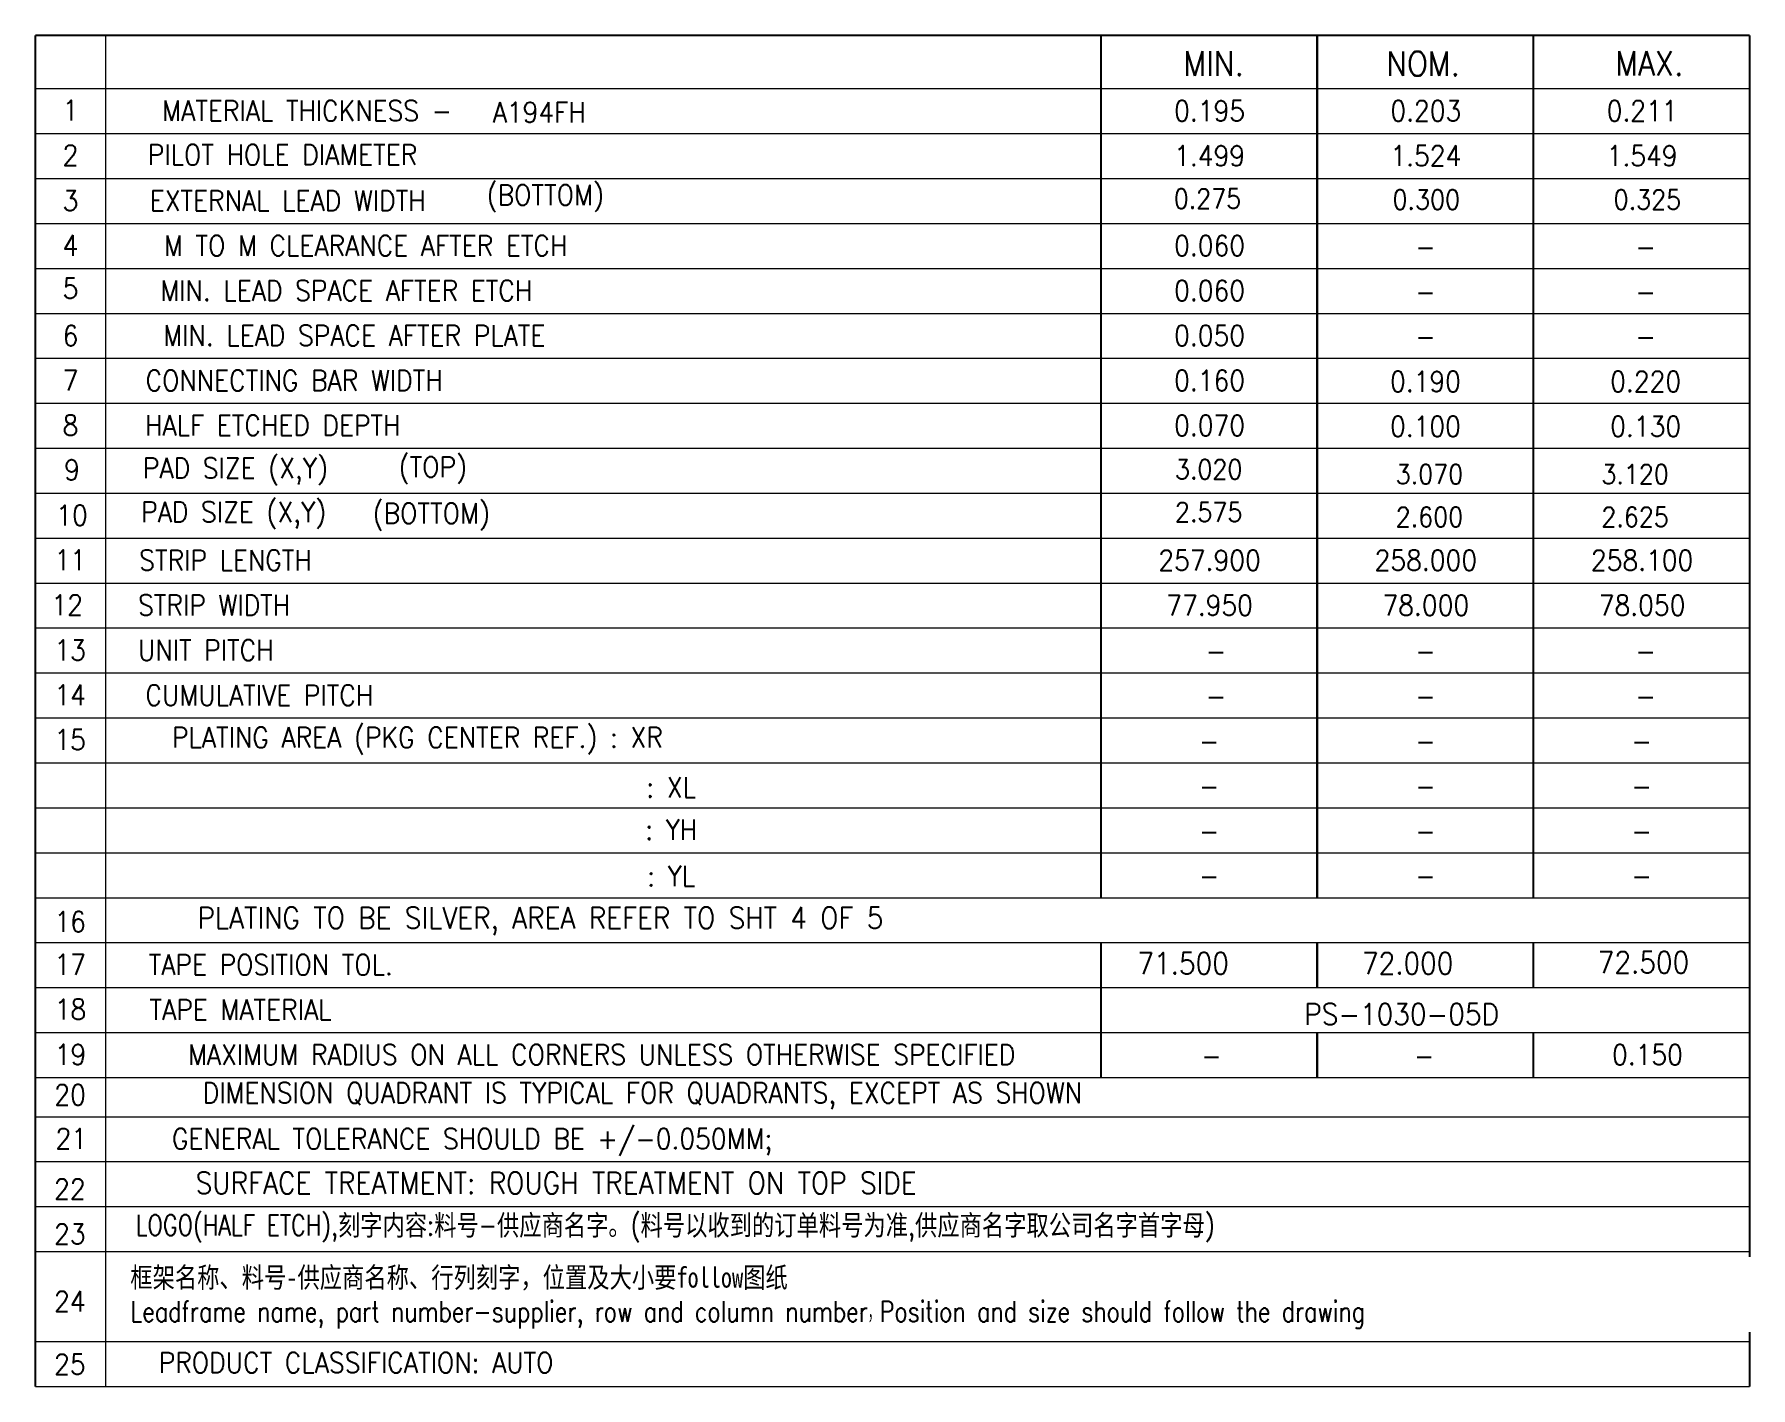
# Model space of a CAD drawing. Header units: millimetres. Extents: x 25.1 to 66.9, y -2.1 to 2.5.
# Drawn here: x 25.15 to 31.01, y -2.13 to 2.48 of the extents above; entities that cross this region are included whole.
import ezdxf
from ezdxf.enums import TextEntityAlignment as Align

# ---------------------------------------------------------------- set-up
doc = ezdxf.new("R2010")
doc.units = ezdxf.units.MM
doc.layers.add('图层1实体', color=7, linetype='Continuous')
doc.layers.add('标注', color=4, linetype='Continuous')
doc.styles.add('ROMANS', font='simplex.shx', dxfattribs={"width": 0.8, "bigfont": 'gbcbig.shx'})

msp = doc.modelspace()

# ---------------------------------------------------------------- texts
at = {"color": 3, "lineweight": 0, "style": 'ROMANS', "width": 0.9}
msp.add_text('PLATING TO BE SILVER, AREA REFER TO SHT 4 OF 5', height=0.073643, dxfattribs=at).set_placement((26.8767, -0.5424), align=Align.MIDDLE)
at = {"color": 3, "char_height": 0.066279, "width": 0.249255, "attachment_point": 5, "style": 'ROMANS'}
for s, insert in [('{\\W0.9;0.275}', (29.1527, 1.9226)), ('{\\W0.9;0.300}', (29.8993, 1.9193)), ('{\\W0.9;0.325}', (30.6537, 1.9193))]:
    msp.add_mtext(s, dxfattribs=dict(at, insert=insert))
at = {"color": 1, "char_height": 0.066279, "attachment_point": 5, "style": 'ROMANS'}
for s, insert, width in [('{\\W0.9;3.020}', (29.1567, 0.9992), 0.249255), ('{\\W0.9;3.070}', (29.9101, 0.9824), 0.255646), ('{\\W0.9;3.120}', (30.6117, 0.9824), 0.249255), ('{\\W0.9;2.575}', (29.1567, 0.8534), 0.249255), ('{\\W0.9;2.600}', (29.9101, 0.8366), 0.249255), ('{\\W0.9;2.625}', (30.6117, 0.8366), 0.242863)]:
    msp.add_mtext(s, dxfattribs=dict(at, insert=insert, width=width))
at = {"color": 3, "lineweight": 0, "char_height": 0.073613, "attachment_point": 5, "style": 'ROMANS'}
for s, insert, width in [('{\\W0.9;71.500}', (29.0694, -0.6863), 0.326528), ('{\\W0.9;72.000}', (29.8358, -0.6863), 0.354921), ('{\\W0.9;72.500}', (30.6405, -0.6828), 0.347823), ('{\\W0.9;PS-1030-05D}', (29.8152, -0.8599), 0.603366)]:
    msp.add_mtext(s, dxfattribs=dict(at, insert=insert, width=width))
at = {"layer": '图层1实体', "color": 3, "lineweight": 0, "style": 'ROMANS', "width": 0.9}
for s, p in [('GENERAL TOLERANCE SHOULD BE +/-0.050MM;', (26.6435, -1.2899)), ('PRODUCT CLASSIFICATION: AUTO', (26.2476, -2.0486, 0.1827))]:
    msp.add_text(s, height=0.069706, dxfattribs=at).set_placement(p, align=Align.MIDDLE)
at = {"layer": '图层1实体', "color": 7, "lineweight": 0, "char_height": 0.083647, "attachment_point": 5, "style": 'ROMANS'}
for s, insert, width in [('{\\W0.9;MIN.}', (29.1742, 2.3838), 0.201649), ('{\\W0.9;NOM.}', (29.8886, 2.383), 0.258111), ('{\\W0.9;MAX.}', (30.6607, 2.3845), 0.274242)]:
    msp.add_mtext(s, dxfattribs=dict(at, insert=insert, width=width))
at = {"layer": '图层1实体', "color": 3, "lineweight": 0, "style": 'ROMANS'}
for s, insert, char_height, width, attachment_point in [('{\\W0.9;1}', (25.2731, 2.2242), 0.06971, 0.026887, 5), ('{\\W0.9;MATERIAL THICKNESS - }', (26.0806, 2.2225), 0.069706, 1.230058, 5), ('{\\W0.9;A194FH}', (26.8722, 2.2176), 0.069706, 0.423463, 5), ('{\\W0.9;0.195}', (29.1599, 2.2223), 0.069706, 0.241979, 5), ('{\\W0.9;0.203}', (29.8978, 2.2223), 0.069706, 0.262144, 5), ('{\\W0.9;0.211}', (30.6357, 2.2223), 0.069706, 0.228535, 5), ('{\\W0.9;2}', (25.2731, 2.0708), 0.06971, 0.047051, 5), ('{\\W0.9;PILOT HOLE DIAMETER}', (25.9964, 2.0724), 0.069706, 1.122512, 5), ('{\\W0.9;1.499}', (29.1599, 2.069), 0.069706, 0.2487, 5), ('{\\W0.9;1.524}', (29.8978, 2.069), 0.069706, 0.241979, 5), ('{\\W0.9;1.549}', (30.6357, 2.069), 0.069706, 0.241979, 5), ('{\\W0.9;3}', (25.2731, 1.9157), 0.06971, 0.04033, 5), ('{\\W0.9;EXTERNAL LEAD WIDTH}', (26.0139, 1.9158), 0.069706, 1.203172, 5), ('{\\W0.9;(BOTTOM)}', (26.893, 1.9237), 0.069706, 0.463792, 5), ('{\\W0.9;4}', (25.2731, 1.763), 0.06971, 0.047051, 5), ('{\\W0.9;M TO M CLEARANCE AFTER ETCH}', (26.2801, 1.7625), 0.069706, 1.761067, 5), ('{\\W0.9;0.060}', (29.1599, 1.7623), 0.069706, 0.268865, 5), ('{\\W0.9;-}', (29.8964, 1.759), 0.06971, 0.04033, 5), ('{\\W0.9;-}', (30.6479, 1.759), 0.06971, 0.04033, 5), ('{\\W0.9;5}', (25.2731, 1.6165), 0.06971, 0.04033, 5), ('{\\W0.9;MIN. LEAD SPACE AFTER ETCH}', (26.2139, 1.6091), 0.069706, 1.593026, 5), ('{\\W0.9;0.060}', (29.1599, 1.6089), 0.069706, 0.268865, 5), ('{\\W0.9;-}', (29.8964, 1.6056), 0.06971, 0.04033, 5), ('{\\W0.9;-}', (30.6479, 1.6056), 0.06971, 0.04033, 5), ('{\\W0.9;6}', (25.2731, 1.4551), 0.06971, 0.047051, 5), ('{\\W0.9;MIN. LEAD SPACE AFTER PLATE}', (26.2414, 1.4557), 0.069706, 1.653521, 5), ('{\\W0.9;0.050}', (29.1599, 1.4556), 0.069706, 0.262144, 5), ('{\\W0.9;-}', (29.8964, 1.4523), 0.06971, 0.04033, 5), ('{\\W0.9;-}', (30.6479, 1.4523), 0.06971, 0.04033, 5), ('{\\W0.9;7}', (25.2731, 1.3029), 0.06971, 0.047051, 5), ('{\\W0.9;CONNECTING BAR WIDTH}', (26.0359, 1.3024), 0.069706, 1.256945, 5), ('{\\W0.9;0.160}', (29.1599, 1.3022), 0.069706, 0.241979, 5), ('{\\W0.9;0.190}', (29.8964, 1.2989), 0.069706, 0.2487, 5), ('{\\W0.9;0.220}', (30.6479, 1.2989), 0.069706, 0.262144, 5), ('{\\W0.9;8}', (25.2731, 1.1495), 0.06971, 0.047051, 5), ('{\\W0.9;HALF ETCHED DEPTH}', (25.9633, 1.149), 0.069706, 1.075461, 5), ('{\\W0.9;0.070}', (29.1599, 1.1488), 0.069706, 0.268865, 5), ('{\\W0.9;0.100}', (29.8964, 1.1456), 0.069706, 0.2487, 5), ('{\\W0.9;0.130}', (30.6479, 1.1456), 0.069706, 0.241979, 5), ('{\\W0.9;(TOP)}', (26.5093, 0.9956), 0.069706, 0.2487, 5), ('{\\W0.9;9}', (25.2782, 0.9974), 0.06971, 0.047051, 5), ('{\\W0.9;PAD SIZE (X,Y)}', (25.8358, 0.9917), 0.069706, 0.766266, 5), ('{\\W0.9;PAD SIZE (X,Y)}', (25.8298, 0.8423), 0.069706, 0.766266, 5), ('{\\W0.9;(BOTTOM)}', (26.5041, 0.8372), 0.069706, 0.463792, 5), ('{\\W0.9;10}', (25.2782, 0.8424), 0.06971, 0.094103, 5), ('{\\W0.9;11}', (25.2717, 0.6899), 0.06971, 0.073938, 5), ('{\\W0.9;STRIP LENGTH}', (25.8018, 0.689), 0.069706, 0.719214, 5), ('{\\W0.9;257.900}', (29.1599, 0.6888), 0.069706, 0.396576, 5), ('{\\W0.9;258.000}', (29.8978, 0.6888), 0.069706, 0.396576, 5), ('{\\W0.9;258.100}', (30.6357, 0.6888), 0.069706, 0.376411, 5), ('{\\W0.9;12}', (25.2619, 0.5364), 0.06971, 0.094103, 5), ('{\\W0.9;STRIP WIDTH}', (25.763, 0.5356), 0.069706, 0.651998, 5), ('{\\W0.9;77.950}', (29.1599, 0.5354), 0.069706, 0.32936, 5), ('{\\W0.9;78.000}', (29.8978, 0.5354), 0.069706, 0.336081, 5), ('{\\W0.9;78.050}', (30.6357, 0.5354), 0.069706, 0.32936, 5), ('{\\W0.9;13}', (25.2717, 0.3822), 0.06971, 0.087381, 5), ('{\\W0.9;UNIT PITCH}', (25.7345, 0.3823), 0.069706, 0.551174, 5), ('{\\W0.9;-}', (29.1816, 0.3788), 0.06971, 0.04033, 5), ('{\\W0.9;-}', (29.8964, 0.3788), 0.06971, 0.04033, 5), ('{\\W0.9;-}', (30.6479, 0.3788), 0.06971, 0.04033, 5), ('{\\W0.9;14}', (25.2717, 0.2289), 0.06971, 0.094103, 5), ('{\\W0.9;CUMULATIVE PITCH}', (25.9173, 0.2284), 0.069706, 0.961193, 5), ('{\\W0.9;-}', (29.1816, 0.2255), 0.06971, 0.04033, 5), ('{\\W0.9;-}', (29.8964, 0.2255), 0.06971, 0.04033, 5), ('{\\W0.9;-}', (30.6479, 0.2255), 0.06971, 0.04033, 5), ('{\\W0.9;PLATING AREA (PKG CENTER REF.) : XR}', (26.4566, 0.0728), 0.069706, 2.076983, 5), ('{\\W0.9;15}', (25.2717, 0.0765), 0.06971, 0.094103, 5), ('{\\W0.9;-}', (29.1585, 0.0721), 0.06971, 0.04033, 5), ('{\\W0.9;-}', (29.8964, 0.0721), 0.06971, 0.04033, 5), ('{\\W0.9;-}', (30.6343, 0.0721), 0.06971, 0.04033, 5), ('{\\W0.9;: XL}', (27.3225, -0.0856), 0.069706, 0.4873, 5), ('{\\W0.9;-}', (29.1585, -0.0812), 0.06971, 0.04033, 5), ('{\\W0.9;-}', (29.8964, -0.0812), 0.06971, 0.04033, 5), ('{\\W0.9;-}', (30.6343, -0.0812), 0.06971, 0.04033, 5), ('{\\W0.9;: YH}', (27.3225, -0.2303), 0.069706, 0.330149, 5), ('{\\W0.9;-}', (29.1585, -0.2346), 0.06971, 0.04033, 5), ('{\\W0.9;-}', (29.8964, -0.2346), 0.06971, 0.04033, 5), ('{\\W0.9;-}', (30.6343, -0.2346), 0.06971, 0.04033, 5), ('{\\W0.9;: YL}', (27.3225, -0.3887), 0.069706, 0.352255, 5), ('{\\W0.9;-}', (29.1585, -0.3879), 0.06971, 0.04033, 5), ('{\\W0.9;-}', (29.8964, -0.3879), 0.06971, 0.04033, 5), ('{\\W0.9;-}', (30.6343, -0.3879), 0.06971, 0.04033, 5), ('{\\W0.9;16}', (25.2717, -0.5441), 0.06971, 0.094103, 5), ('{\\W0.9;17}', (25.2717, -0.6903), 0.06971, 0.094103, 5), ('{\\W0.9;TAPE POSITION TOL.}', (25.9565, -0.6912), 0.069706, 1.021688, 5), ('{\\W0.9;18}', (25.2731, -0.8429), 0.06971, 0.114268, 5), ('{\\W0.9;TAPE MATERIAL}', (25.8532, -0.8445), 0.069706, 0.806596, 5), ('{\\W0.9;19}', (25.2731, -0.9974), 0.06971, 0.114268, 5), ('{\\W0.9;MAXIMUM RADIUS ON ALL CORNERS UNLESS OTHERWISE SPECIFIED}', (27.0854, -0.9979), 0.069706, 3.475082, 5), ('{\\W0.9;0.150}', (30.6539, -0.9981), 0.069706, 0.241979, 5), ('{\\W0.9;-}', (29.1663, -1.0014), 0.06971, 0.04033, 5), ('{\\W0.9;-}', (29.8919, -1.0014), 0.06971, 0.04033, 5), ('{\\W0.9;20}', (25.2717, -1.1349), 0.06971, 0.100824, 5), ('{\\W0.9;DIMENSION QUADRANT IS TYPICAL FOR QUADRANTS, EXCEPT AS SHOWN}', (27.2243, -1.1388), 0.069706, 3.790999, 5), ('{\\W0.9;21}', (25.2758, -1.2842, -0.0551), 0.06971, 0.107546, 5), ('{\\W0.9;22}', (25.2709, -1.4565, -0.0551), 0.06971, 0.107546, 5), ('{\\W0.9;23}', (25.2709, -1.6098, -0.0551), 0.06971, 0.107546, 5), (' LOGO(HALF ETCH),{\\fSimSun|b0|i0|c134|p2;刻字内容}:{\\fSimSun|b0|i0|c134|p2;料号}-{\\fSimSun|b0|i0|c134|p2;供应商名字。}({\\fSimSun|b0|i0|c134|p2;料号以收到的订单料号为准},{\\fSimSun|b0|i0|c134|p2;供应商名字取公司名字首字母})', (25.4569, -1.5449, -0.005), 0.0697058, 41.364601, 1), ('{\\W0.9;24}', (25.2709, -1.8397, -0.0551), 0.06971, 0.107546, 5), ('{\\W0.9;25}', (25.2709, -2.0542, -0.0551), 0.06971, 0.107546, 5)]:
    msp.add_mtext(s, dxfattribs=dict(at, insert=insert, char_height=char_height, width=width, attachment_point=attachment_point))
at = {"layer": '标注', "color": 3, "lineweight": 0, "style": 'ROMANS', "width": 0.9}
msp.add_text('SURFACE TREATMENT: ROUGH TREATMENT ON TOP SIDE', height=0.073643, dxfattribs=at).set_placement((26.9301, -1.4356), align=Align.MIDDLE)

# ---------------------------------------------------------------- linework, layer by layer
at = {"layer": '图层1实体', "color": 3, "lineweight": 0}
for p, q in [((25.3939, 0.1511), (25.3939, 2.4799)), ((25.1531, 2.298), (31.0027, 2.298)), ((25.1531, 2.1447), (31.0027, 2.1447)), ((25.1531, 1.9913), (31.0027, 1.9913)), ((25.1531, 1.838), (31.0027, 1.838)), ((25.1531, 1.6846), (31.0027, 1.6846)), ((25.1531, 1.5313), (31.0027, 1.5313)), ((25.1531, 1.3779), (31.0027, 1.3779)), ((25.1531, 1.2246), (31.0027, 1.2246)), ((25.1531, 1.0712), (31.0027, 1.0712)), ((25.1531, 0.9179), (31.0027, 0.9179)), ((25.1531, 0.7645), (31.0027, 0.7645)), ((25.1531, 0.6112), (31.0027, 0.6112)), ((25.1531, 0.4578), (31.0027, 0.4578)), ((25.1531, 0.3045), (31.0027, 0.3045)), ((25.1531, 0.1511), (31.0027, 0.1511)), ((25.1531, 0.1511), (31.0027, 0.1511)), ((25.3939, -0.6157), (25.3939, 0.1511)), ((25.1531, -0.0023), (31.0027, -0.0023)), ((25.1531, -0.1556), (31.0027, -0.1556)), ((25.1531, -0.309), (31.0027, -0.309)), ((25.1531, -0.4623), (31.0027, -0.4623)), ((25.1531, -0.6157), (31.0027, -0.6157)), ((25.3939, -0.9224), (25.3939, -0.6157)), ((25.1531, -0.769), (31.0027, -0.769)), ((25.1531, -0.9224), (31.0027, -0.9224)), ((25.1531, -0.9224), (31.0027, -0.9224)), ((25.3939, -1.0757), (25.3939, -0.9224)), ((25.1531, -1.0757), (31.0027, -1.0757)), ((25.3939, -1.2095), (25.3939, -1.0757)), ((25.1531, -1.2095), (31.0027, -1.2095)), ((25.1531, -1.2095), (31.0027, -1.2095)), ((25.3939, -1.5162), (25.3939, -1.2095)), ((25.1531, -1.3629), (31.0027, -1.3629)), ((25.1531, -1.5162), (31.0027, -1.5162)), ((25.1531, -1.5162), (31.0027, -1.5162)), ((25.3939, -2.1306), (25.3939, -1.5162)), ((25.1531, -1.6696), (31.0027, -1.6696)), ((25.1531, -1.9763), (31.0027, -1.9763))]:
    msp.add_line(p, q, dxfattribs=at)
at = {"layer": '图层1实体', "color": 7, "lineweight": 0}
for p, q in [((25.1531, -1.9763), (31.0027, -1.9763)), ((25.1531, -1.9763), (31.0027, -1.9763)), ((25.1531, -2.1306), (31.0027, -2.1306))]:
    msp.add_line(p, q, dxfattribs=at)
at = {"layer": '图层1实体', "color": 7, "lineweight": 0, "const_width": 0.00697}
for points in [[(25.1531, 0.1511), (25.1531, 2.4799)], [(25.1531, 2.4799), (31.0027, 2.4799)], [(28.7889, 0.1511), (28.7889, 2.4799)], [(29.5269, 0.1511), (29.5269, 2.4799)], [(30.2648, 0.1511), (30.2648, 2.4799)], [(31.0027, 0.1511), (31.0027, 2.4799)], [(25.1531, -0.6157), (25.1531, 0.1511)], [(28.7889, -0.4623), (28.7889, 0.1511)], [(29.5269, -0.4623), (29.5269, 0.1511)], [(30.2648, -0.4623), (30.2648, 0.1511)], [(31.0027, -0.6157), (31.0027, 0.1511)], [(25.1531, -0.9224), (25.1531, -0.6157)], [(28.7889, -0.769), (28.7889, -0.6157)], [(29.5269, -0.769), (29.5269, -0.6157)], [(30.2648, -0.769), (30.2648, -0.6157)], [(31.0027, -0.9224), (31.0027, -0.6157)], [(28.7889, -0.9224), (28.7889, -0.769)], [(25.1531, -1.0757), (25.1531, -0.9224)], [(28.7889, -1.0757), (28.7889, -0.9224)], [(29.5269, -1.0757), (29.5269, -0.9224)], [(30.2648, -1.0757), (30.2648, -0.9224)], [(31.0027, -1.2095), (31.0027, -0.9224)], [(25.1531, -1.2095), (25.1531, -1.0757)], [(25.1531, -1.5162), (25.1531, -1.2095)], [(31.0027, -1.5162), (31.0027, -1.2095)], [(25.1531, -2.1306), (25.1531, -1.5162)], [(31.0027, -2.1306), (31.0027, -1.5162)]]:
    msp.add_lwpolyline(points, dxfattribs=at)

msp.set_redraw_order([(e.dxf.handle, doc.entitydb.next_handle()) for e in msp.query("TEXT MTEXT ATTDEF DIMENSION ARC_DIMENSION")])  # texts and dimensions are drawn at this point

# ---------------------------------------------------------------- next in the draw order: texts
at = {"layer": '图层1实体', "color": 3, "lineweight": 0, "insert": (25.4772, -1.7231, 0.0254), "char_height": 0.0697058, "width": 41.364601, "attachment_point": 1, "style": 'ROMANS', "bg_fill": 2}
msp.add_mtext('{\\fSimSun|b0|i0|c134|p0;框架名称、料号-供应商名称、行列刻字，位置及大小要follow图纸}^JLeadframe name, part number-supplier, row and column number，Position and size should follow the drawing', dxfattribs=at)

doc.saveas('drawing.dxf')
